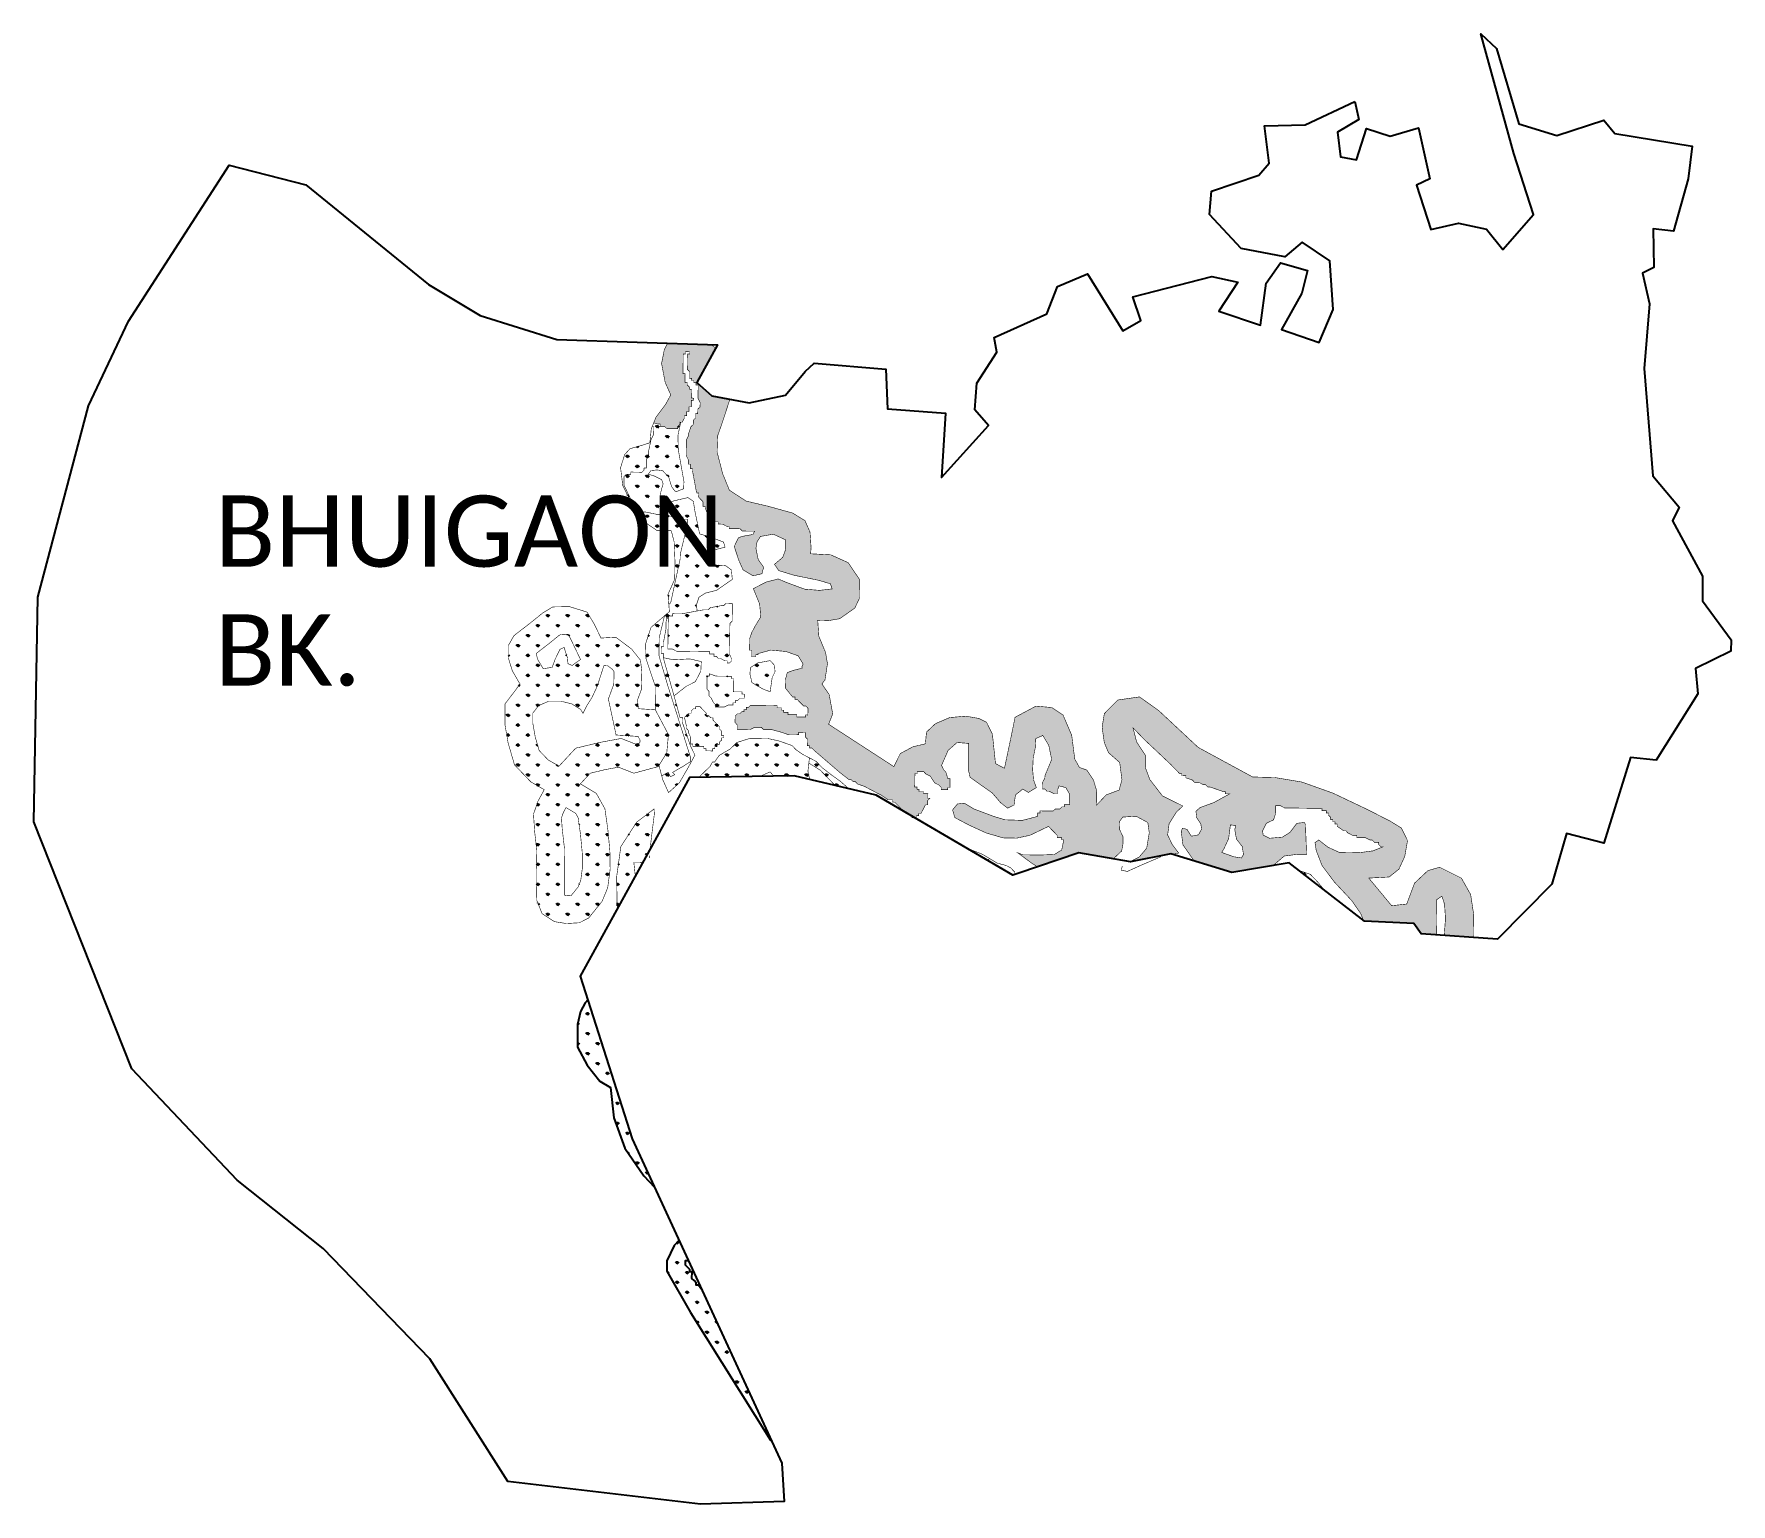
# Model space of a CAD drawing. Header units: metres. Extents: x 264475 to 267538, y 2142866 to 2145519.
import ezdxf

# ---------------------------------------------------------------- set-up
doc = ezdxf.new("R2010")
doc.units = ezdxf.units.M
for name, color, linetype in [('MANGROOVES BUFFER ZONE', 120, 'Continuous'), ('village', 3, 'Continuous'), ('VILLAGE NAME', 250, 'Continuous')]:
    doc.layers.add(name, color=color, linetype=linetype)
doc.styles.get("Standard").update_dxf_attribs({"font": 'simplex.shx'})

msp = doc.modelspace()

# ---------------------------------------------------------------- texts
at = {"layer": 'VILLAGE NAME', "insert": (264801.4, 2144686.2), "char_height": 128.647, "attachment_point": 1}
msp.add_mtext_dynamic_manual_height_columns('{\\fCalibri|b0|i0|c0|p34;BHUIGAON BK.}', width=737.615, gutter_width=643.2, heights=[0], dxfattribs=at)

# ---------------------------------------------------------------- hatches: boundary and pattern name
at = {"layer": 'MANGROOVES BUFFER ZONE'}
h = msp.add_hatch(dxfattribs=at)
h.set_pattern_fill('GRASS', color=256)
h.paths.add_polyline_path([(266657.7, 2144038.3), (266654, 2144032.1), (266640.4, 2144034.2), (266618.4, 2144042), (266622.6, 2144048.8), (266631, 2144067.1), (266634.1, 2144091.7), (266643.6, 2144090.7), (266642, 2144082.8), (266645.1, 2144066.1), (266655.6, 2144052.5)], flags=16)
h.paths.add_polyline_path([(266360.6, 2144041.2), (266422.6, 2144030.3), (266437.9, 2144044.6), (266440.5, 2144058.6), (266440.5, 2144070.1), (266434.3, 2144083), (266433.8, 2144097.5), (266440, 2144105.8), (266463.9, 2144107.4), (266485.1, 2144096), (266487.7, 2144077.3), (266483.1, 2144049.8), (266469.6, 2144033.8), (266453.5, 2144025.5), (266452.6, 2144025), (266453.8, 2144024.8), (266526.7, 2144039.3), (266529.1, 2144038.5), (266540.7, 2144041), (266528.7, 2144057.1), (266520.9, 2144073.7), (266523.5, 2144093.9), (266536.5, 2144114.7), (266548.4, 2144125.8), (266511.6, 2144143.9), (266488.8, 2144173.5), (266480.5, 2144195.8), (266480.5, 2144217.6), (266464.9, 2144241.4), (266458.4, 2144266.9), (266463.6, 2144261.6), (266467.5, 2144257.5), (266479.2, 2144245.4), (266526.3, 2144201), (266534.1, 2144192.9), (266541.9, 2144184.9), (266545.9, 2144184.8), (266545.9, 2144180.8), (266553.8, 2144180.7), (266553.7, 2144176.7), (266565.6, 2144172.6), (266569.5, 2144168.5), (266577.5, 2144168.4), (266585.4, 2144164.3), (266589.3, 2144164.3), (266593.3, 2144160.2), (266597.2, 2144160.2), (266621, 2144151.9), (266624.9, 2144151.8), (266624.9, 2144147.8), (266632.8, 2144147.7), (266604, 2144131.9), (266579.6, 2144123.1), (266571.9, 2144116.4), (266573.4, 2144104.4), (266580.7, 2144093.6), (266582.2, 2144084.2), (266576.5, 2144073.8), (266563.6, 2144071.3), (266555.8, 2144083.7), (266547.5, 2144085.8), (266545.4, 2144079.6), (266548.5, 2144055.7), (266568.8, 2144026.5), (266636.9, 2144005.9), (266711.8, 2144018.7), (266712.5, 2144019.4), (266731.2, 2144035.5), (266755, 2144038.6), (266771.6, 2144038.6), (266769.6, 2144091.5), (266768, 2144096.1), (266754, 2144094.6), (266741.5, 2144078), (266728, 2144069.7), (266704.7, 2144067.6), (266693.3, 2144073.3), (266692.2, 2144081.1), (266699, 2144094.6), (266712, 2144100.8), (266715.6, 2144112.2), (266716, 2144126.6), (266724, 2144126.5), (266731.9, 2144122.4), (266799.4, 2144121.4), (266799.4, 2144117.4), (266807.3, 2144117.3), (266807.3, 2144113.3), (266811.2, 2144113.3), (266811.2, 2144109.3), (266815.1, 2144105.3), (266815, 2144101.3), (266819, 2144101.2), (266818.9, 2144097.2), (266822.9, 2144097.2), (266822.9, 2144093.2), (266826.8, 2144093.2), (266826.8, 2144089.2), (266838.6, 2144081.1), (266842.6, 2144081), (266846.5, 2144077), (266854.4, 2144072.9), (266862.3, 2144072.7), (266862.3, 2144068.8), (266878.2, 2144068.5), (266886, 2144064.4), (266890, 2144064.4), (266893.9, 2144060.3), (266901.9, 2144060.2), (266901.8, 2144056.3), (266905.7, 2144052.2), (266909.7, 2144052.2), (266891.1, 2144044.8), (266866.7, 2144041.6), (266830.4, 2144042.2), (266810.2, 2144051.5), (266793.6, 2144064.5), (266786.8, 2144059.8), (266788.9, 2144045.8), (266799.3, 2144018.8), (266821.6, 2143988.8), (266853.2, 2143955), (266869.3, 2143931.7), (266874.2, 2143919.4), (266876.3, 2143917.7), (266965.2, 2143913.8), (266978.5, 2143894.9), (267005.1, 2143893.1), (267006.3, 2143895.5), (267005.7, 2143956.2), (267015.7, 2143963.1), (267019.6, 2143952), (267019.5, 2143951.1), (267020.6, 2143948.9), (267022.2, 2143922.5), (267020.3, 2143895.5), (267019.3, 2143892.2), (267072.1, 2143888.6), (267072.7, 2143890), (267073.2, 2143929.8), (267067.7, 2143966), (267051, 2143995.7), (267011.8, 2144015.3), (266990.6, 2144009.3), (266966.4, 2143986.6), (266952.3, 2143948.9), (266925.1, 2143945.9), (266883.9, 2143995.7), (266920.6, 2143997.7), (266938.2, 2144011.8), (266948.8, 2144034.8), (266953.8, 2144063.4), (266942.7, 2144086.1), (266922.1, 2144098.7), (266880.8, 2144119.8), (266819.3, 2144149), (266763, 2144169.1), (266714.1, 2144177.2), (266674.3, 2144178.2), (266576.1, 2144231.5), (266504.8, 2144298), (266470.1, 2144322.7), (266430.8, 2144317.1), (266406.6, 2144292.5), (266402.6, 2144267.8), (266406.6, 2144240.1), (266414.2, 2144222), (266434.3, 2144204.4), (266438.4, 2144173.2), (266433.3, 2144154.6), (266410.2, 2144146), (266392.5, 2144127.4), (266393, 2144152.6), (266387, 2144172.7), (266374.9, 2144190.8), (266361.8, 2144195.3), (266353.3, 2144210.4), (266347.7, 2144253.7), (266332.1, 2144290), (266312, 2144303.5), (266283.3, 2144306.1), (266245.5, 2144285.9), (266239.5, 2144256.2), (266226.4, 2144193.8), (266210.2, 2144202.4), (266204.7, 2144255.2), (266194.1, 2144276.9), (266179.9, 2144283.9), (266156.7, 2144288), (266127.5, 2144285.4), (266101.8, 2144274.4), (266085.7, 2144259.3), (266083.7, 2144238.1), (266061, 2144232.6), (266038.4, 2144220.5), (266026.8, 2144196.9), (265909, 2144273.4), (265916.5, 2144292), (265910, 2144327.2), (265896.9, 2144346.1), (265902.5, 2144353.2), (265907, 2144382.8), (265903.5, 2144403), (265891.4, 2144432.2), (265889.4, 2144460.8), (265908.5, 2144460.3), (265929.2, 2144463.9), (265956.3, 2144483), (265964.9, 2144501.1), (265964.4, 2144535.3), (265944.3, 2144565), (265913, 2144579.1), (265876.5, 2144581), (265877.5, 2144591.5), (265875.5, 2144620.2), (265866.4, 2144640.8), (265844.3, 2144654.4), (265801, 2144666.5), (265760.2, 2144676.1), (265730, 2144695.7), (265717.9, 2144725.4), (265707.8, 2144764.6), (265708.8, 2144793.8), (265716.9, 2144817), (265730, 2144857), (265729.6, 2144860.4), (265698.4, 2144866.3), (265671.4, 2144890), (265705.3, 2144951.5), (265698.1, 2144958.2), (265618.4, 2144960.9), (265612.6, 2144949.6), (265607.6, 2144924.4), (265614.1, 2144890.2), (265624.2, 2144867.8), (265615.2, 2144851.2), (265597.5, 2144827.6), (265593.3, 2144817.2), (265601.1, 2144815.2), (265605.1, 2144815.1), (265605, 2144811.1), (265612.9, 2144811), (265616.9, 2144807), (265636.7, 2144806.7), (265636.8, 2144810.7), (265640.8, 2144814.6), (265640.9, 2144818.6), (265642.2, 2144818.5), (265644.9, 2144818.5), (265649, 2144826.4), (265649, 2144830.4), (265653, 2144830.3), (265653.1, 2144838.3), (265657.1, 2144838.2), (265657.2, 2144846.1), (265661.2, 2144846.1), (265661.4, 2144858), (265665.3, 2144858), (265665.4, 2144861.9), (265661.4, 2144862), (265661.6, 2144877.9), (265657.7, 2144878), (265657.7, 2144881.9), (265653.8, 2144886), (265653.9, 2144889.9), (265649.9, 2144890), (265650.1, 2144905.9), (265646.2, 2144906), (265646.7, 2144941.7), (265650.7, 2144941.7), (265650.7, 2144945.7), (265658.7, 2144945.5), (265658.6, 2144941.6), (265654.6, 2144941.6), (265654.2, 2144913.8), (265658.1, 2144909.8), (265658, 2144897.8), (265661.9, 2144897.8), (265661.9, 2144893.8), (265665.9, 2144893.7), (265665.8, 2144889.8), (265669.8, 2144889.7), (265669.7, 2144885.7), (265673.7, 2144885.7), (265673.3, 2144861.8), (265677.2, 2144853.8), (265677.1, 2144845.9), (265673, 2144841.9), (265672.9, 2144834), (265668.9, 2144834), (265668.8, 2144826.1), (265664.8, 2144822.2), (265664.7, 2144814.2), (265660.6, 2144810.3), (265656.5, 2144798.4), (265656.4, 2144794.5), (265652.3, 2144786.6), (265651.9, 2144758.7), (265655.8, 2144750.7), (265655.7, 2144742.8), (265659.6, 2144742.7), (265659.5, 2144734.8), (265663.5, 2144734.7), (265663.4, 2144730.7), (265670.8, 2144690.9), (265674.8, 2144690.8), (265674.7, 2144682.9), (265682.5, 2144674.8), (265682.4, 2144666.8), (265686.3, 2144666.8), (265686.3, 2144662.8), (265690.1, 2144654.8), (265694.1, 2144650.8), (265694, 2144646.8), (265698, 2144646.7), (265697.9, 2144642.7), (265701.9, 2144642.7), (265701.8, 2144638.7), (265709.8, 2144638.6), (265709.7, 2144634.6), (265717.7, 2144634.5), (265725.6, 2144630.4), (265729.5, 2144630.3), (265729.5, 2144626.4), (265749.4, 2144626.1), (265753.3, 2144622), (265775.4, 2144621.7), (265772.7, 2144615.9), (265755.2, 2144612.8), (265746.5, 2144610.3), (265738.7, 2144594.3), (265747, 2144569.1), (265754.7, 2144552.1), (265772.7, 2144541.3), (265788.7, 2144544.9), (265791.8, 2144556.7), (265782, 2144570.6), (265777.9, 2144590.7), (265779.9, 2144602.5), (265786.1, 2144612.3), (265809.3, 2144616.4), (265831.4, 2144606.1), (265831.4, 2144588.6), (265826.3, 2144574.7), (265811.4, 2144561.9), (265819.1, 2144550.6), (265846.4, 2144542.3), (265891.2, 2144533.1), (265912.3, 2144526.9), (265915.4, 2144517.6), (265892.7, 2144515), (265865.9, 2144517.1), (265834, 2144528.9), (265818, 2144535.6), (265796.4, 2144530), (265773.2, 2144518.1), (265784.6, 2144490.2), (265786.6, 2144467.1), (265779, 2144454.7), (265776.4, 2144450.4), (265770.4, 2144438.9), (265766.3, 2144427), (265766.2, 2144423), (265766.2, 2144419.1), (265766.1, 2144415.1), (265766, 2144411.1), (265766, 2144407.1), (265770, 2144407.1), (265769.9, 2144403.1), (265769.8, 2144399.1), (265769.8, 2144395.1), (265773.8, 2144395.1), (265777.7, 2144395), (265777.8, 2144399), (265781.8, 2144398.9), (265781.8, 2144400.9), (265804.6, 2144407.2), (265831.9, 2144404.7), (265854.1, 2144396.9), (265863.1, 2144382), (265861, 2144377.9), (265860.9, 2144373.9), (265858.9, 2144373.9), (265845.8, 2144370.7), (265834.5, 2144366.6), (265831.4, 2144355.2), (265830.9, 2144338.8), (265844.2, 2144322.5), (265848.2, 2144322.4), (265848.2, 2144318.4), (265852.1, 2144318.4), (265856.1, 2144314.3), (265863.9, 2144306.3), (265867.9, 2144306.2), (265871.8, 2144302.2), (265871.6, 2144290.2), (265867.6, 2144290.3), (265867.6, 2144286.3), (265851.7, 2144286.6), (265851.7, 2144290.5), (265835.8, 2144290.8), (265835.9, 2144294.8), (265827.9, 2144294.9), (265828, 2144298.8), (265824, 2144298.9), (265824.1, 2144302.9), (265816.1, 2144303), (265816.2, 2144307), (265768.5, 2144307.7), (265764.5, 2144303.8), (265760.5, 2144303.8), (265760.4, 2144299.8), (265756.4, 2144299.9), (265756.4, 2144295.9), (265752.4, 2144296), (265748.4, 2144292.1), (265744.4, 2144292.1), (265740.4, 2144288.2), (265740.2, 2144276.3), (265744.1, 2144272.3), (265744, 2144264.3), (265767.8, 2144263.9), (265775.8, 2144267.8), (265787.8, 2144267.6), (265791.7, 2144263.6), (265807.6, 2144263.4), (265823.4, 2144259.1), (265835.3, 2144255), (265855.2, 2144254.7), (265855.2, 2144258.7), (265867.1, 2144258.5), (265867, 2144250.5), (265870.9, 2144246.5), (265870.8, 2144234.6), (265874.7, 2144234.5), (265874.7, 2144230.6), (265878.7, 2144230.5), (265882.6, 2144226.5), (265929.7, 2144186), (265936.9, 2144180.4), (265945.4, 2144173.8), (265949.4, 2144173.8), (265953.3, 2144169.7), (265957.3, 2144169.7), (265961.2, 2144165.6), (265973.1, 2144161.5), (266004.6, 2144145.1), (266016.4, 2144137), (266024.4, 2144136.9), (266024.3, 2144132.9), (266028.3, 2144132.8), (266044, 2144116.7), (266047.9, 2144112.7), (266055.8, 2144108.6), (266059.7, 2144108.5), (266059.7, 2144104.5), (266067.6, 2144104.4), (266067.7, 2144108.4), (266071.7, 2144108.3), (266071.7, 2144112.3), (266075.7, 2144112.3), (266079.8, 2144120.1), (266083.9, 2144128), (266087.9, 2144128), (266088, 2144135.9), (266092, 2144139.8), (266088, 2144139.9), (266088.2, 2144147.9), (266080.2, 2144148), (266080.3, 2144152), (266072.3, 2144152.1), (266072.4, 2144156), (266068.4, 2144156.1), (266068.5, 2144160.1), (266064.5, 2144160.1), (266064.8, 2144184), (266068.8, 2144183.9), (266068.9, 2144187.9), (266080.8, 2144187.7), (266084.7, 2144183.7), (266092.6, 2144179.6), (266100.4, 2144167.6), (266108.3, 2144163.5), (266112.2, 2144159.4), (266112.1, 2144155.5), (266124, 2144155.3), (266124.1, 2144159.3), (266128.1, 2144159.2), (266128.3, 2144175.1), (266124.3, 2144175.2), (266120.5, 2144187.1), (266116.6, 2144191.2), (266112.9, 2144199), (266124.6, 2144226.1), (266140.9, 2144240.4), (266161.8, 2144238.8), (266161.8, 2144214.9), (266161.8, 2144189), (266164.3, 2144177.8), (266182.6, 2144164.6), (266204.5, 2144149.3), (266219.3, 2144132), (266232, 2144121.9), (266243.7, 2144127.5), (266246.2, 2144145.8), (266259.5, 2144156.4), (266269.6, 2144150.3), (266283.9, 2144159), (266278.8, 2144173.2), (266277.3, 2144191.5), (266278.3, 2144212.4), (266281.9, 2144230.2), (266282.9, 2144247.5), (266295.6, 2144253.1), (266306.3, 2144235.3), (266311.6, 2144209.8), (266299.4, 2144180.5), (266299.3, 2144176.5), (266295.2, 2144168.6), (266295, 2144156.7), (266299, 2144156.7), (266302.9, 2144152.6), (266306.9, 2144152.6), (266314.8, 2144148.5), (266322.7, 2144148.4), (266322.8, 2144156.3), (266324.9, 2144162.2), (266337.3, 2144158.9), (266343.9, 2144147.2), (266344.3, 2144128.2), (266342.3, 2144128.2), (266338.3, 2144128.2), (266334.4, 2144128.3), (266334.3, 2144124.3), (266330.3, 2144124.4), (266326.3, 2144120.5), (266322.3, 2144120.5), (266318.3, 2144120.6), (266314.3, 2144116.7), (266310.3, 2144116.7), (266306.4, 2144116.8), (266302.4, 2144116.8), (266298.4, 2144116.9), (266294.4, 2144117), (266290.5, 2144117), (266290.4, 2144113), (266286.4, 2144113.1), (266286.4, 2144109.1), (266286.3, 2144107.1), (266259, 2144099.9), (266227.4, 2144100.9), (266207.1, 2144107), (266171.9, 2144120.2), (266154.1, 2144130.9), (266141.4, 2144129.4), (266132.8, 2144118.7), (266136.8, 2144104.9), (266162.8, 2144091.2), (266193.8, 2144077), (266223.9, 2144068.3), (266248.3, 2144067.8), (266272.2, 2144072.9), (266305.9, 2144089), (266309.9, 2144084.9), (266313.8, 2144080.9), (266317.7, 2144076.9), (266321.6, 2144072.8), (266321.6, 2144068.8), (266325.5, 2144068.8), (266329.5, 2144068.7), (266329.4, 2144064.7), (266333.4, 2144064.7), (266329.7, 2144046.5), (266316.5, 2144038.3), (266289, 2144037.3), (266259.5, 2144037.8), (266250.3, 2144041.4), (266274.2, 2144023.6), (266285.9, 2144016.1)])
h = msp.add_hatch(dxfattribs=at)
h.set_pattern_fill('GRASS', color=256)
h.paths.add_polyline_path([(265580.3, 2144751.9), (265584.3, 2144755.8), (265584.5, 2144767.7), (265588.7, 2144787.5), (265592.8, 2144795.4), (265593.1, 2144811.3), (265591, 2144811.3), (265589, 2144806.4), (265586.5, 2144781.3), (265568.8, 2144775.7), (265550.7, 2144770.7), (265541.1, 2144760.1), (265533.6, 2144736.5), (265537.6, 2144704), (265555, 2144669.3), (265551.4, 2144680.7), (265547.5, 2144688.7), (265543.7, 2144696.7), (265539.8, 2144704.7), (265540, 2144720.6), (265544.1, 2144724.6), (265552, 2144724.4), (265552.1, 2144728.4), (265556.1, 2144728.4), (265572, 2144728.1), (265576, 2144732), (265576.1, 2144736), (265580, 2144736)])
h = msp.add_hatch(dxfattribs=at)
h.set_pattern_fill('GRASS', color=256)
h.paths.add_polyline_path([(265664.9, 2144675.7), (265655.2, 2144682.4), (265631, 2144676.8), (265613, 2144671.6), (265604.8, 2144679.3), (265606.3, 2144692.7), (265610.4, 2144707.6), (265607.8, 2144714.8), (265595.5, 2144721), (265583.7, 2144724.6), (265588.3, 2144731.2), (265599.6, 2144732.3), (265609.9, 2144730.7), (265620.7, 2144718.9), (265625.8, 2144701.9), (265633, 2144692.7), (265647.4, 2144698.3), (265648, 2144711.2), (265642.8, 2144740.5), (265637.7, 2144769.3), (265637.2, 2144795), (265642.2, 2144818.5), (265640.9, 2144818.6), (265640.8, 2144814.6), (265636.8, 2144810.7), (265636.7, 2144806.7), (265616.9, 2144807), (265612.9, 2144811), (265605, 2144811.1), (265605.1, 2144815.1), (265601.1, 2144815.2), (265593.3, 2144817.2), (265591, 2144811.3), (265593.1, 2144811.3), (265592.8, 2144795.4), (265588.7, 2144787.5), (265584.5, 2144767.7), (265584.3, 2144755.8), (265580.3, 2144751.9), (265580, 2144736), (265576.1, 2144736), (265576, 2144732), (265572, 2144728.1), (265556.1, 2144728.4), (265552.1, 2144728.4), (265552, 2144724.4), (265544.1, 2144724.6), (265540, 2144720.6), (265539.8, 2144704.7), (265543.7, 2144696.7), (265547.5, 2144688.7), (265551.4, 2144680.7), (265555, 2144669.3), (265555.3, 2144668.7), (265559.1, 2144668.7), (265559, 2144661.6), (265559.7, 2144660.7), (265567, 2144660.6), (265566.9, 2144656.6), (265578.8, 2144656.4), (265598.7, 2144652.2), (265606.6, 2144652.1), (265630.4, 2144647.7), (265646.3, 2144647.5), (265646.2, 2144643.5), (265654.2, 2144643.4), (265654, 2144631.5), (265649.9, 2144623.6), (265649.8, 2144615.6), (265641.3, 2144580), (265641.2, 2144572), (265624.1, 2144492.7), (265620.7, 2144489.4), (265621.7, 2144476.6), (265617.9, 2144473.3), (265617.1, 2144467.1), (265619.7, 2144462.8), (265619.7, 2144465), (265619.8, 2144468.9), (265623.8, 2144468.9), (265627.7, 2144468.8), (265627.8, 2144472.8), (265631.8, 2144472.7), (265635.8, 2144472.7), (265639.7, 2144472.6), (265643.7, 2144472.6), (265671.8, 2144477.8), (265670.5, 2144488.7), (265675.1, 2144502.5), (265686.3, 2144509.9), (265706.9, 2144515.1), (265735.3, 2144534.8), (265733.6, 2144551.9), (265723, 2144559.6), (265701.5, 2144560.9), (265689.2, 2144566.1), (265693.1, 2144582.1), (265703.4, 2144588.2), (265722.1, 2144592.8), (265719.5, 2144602.1), (265696.6, 2144610.8), (265676.3, 2144616.9), (265668, 2144656.7)])
h = msp.add_hatch(dxfattribs=at)
h.set_pattern_fill('GRASS', color=256)
h.paths.add_polyline_path([(265654.2, 2144643.4), (265646.2, 2144643.5), (265646.3, 2144647.5), (265630.4, 2144647.7), (265606.6, 2144652.1), (265598.7, 2144652.2), (265578.8, 2144656.4), (265566.9, 2144656.6), (265567, 2144660.6), (265559.7, 2144660.7), (265573.4, 2144640.6), (265598.6, 2144623.5), (265625.2, 2144622.5), (265630.3, 2144602.4), (265631.8, 2144567.1), (265631.3, 2144534.9), (265619.2, 2144507.8), (265620.7, 2144489.4), (265624.1, 2144492.7), (265641.2, 2144572), (265641.3, 2144580), (265649.8, 2144615.6), (265649.9, 2144623.6), (265654, 2144631.5)])
h = msp.add_hatch(dxfattribs=at)
h.set_pattern_fill('GRASS', color=256)
h.paths.add_polyline_path([(265617, 2144221.8), (265620, 2144254.7), (265596.4, 2144299.4), (265566.5, 2144301.4), (265563.5, 2144315.3), (265571, 2144335.7), (265572, 2144368.6), (265569.5, 2144389), (265553.6, 2144408.9), (265525.2, 2144430.4), (265498.3, 2144428.9), (265486.8, 2144452.8), (265473.3, 2144475.7), (265441.5, 2144485.6), (265411.1, 2144485.1), (265393.1, 2144474.2), (265371.7, 2144456.8), (265341.3, 2144433.4), (265331.3, 2144415.9), (265331.3, 2144392.5), (265338.3, 2144369.6), (265352.1, 2144346), (265342.6, 2144333.1), (265325.2, 2144310.2), (265325.2, 2144271.4), (265330.7, 2144239.6), (265342.1, 2144200.3), (265371.5, 2144169.5), (265395.9, 2144155.3), (265384.5, 2144134.4), (265376.5, 2144111.1), (265378.5, 2144080.2), (265382.5, 2144045.4), (265382, 2144012.6), (265382, 2143980.8), (265382.5, 2143955.4), (265391.9, 2143931.6), (265414.3, 2143917.1), (265435.7, 2143913.7), (265459.1, 2143915.1), (265476, 2143923.6), (265500.4, 2143954), (265510.4, 2143978.4), (265514.8, 2144011.7), (265514.3, 2144044.5), (265510.9, 2144081.3), (265505.4, 2144120.6), (265490, 2144148.4), (265461.1, 2144165.8), (265478.9, 2144185), (265505.9, 2144191.5), (265529.8, 2144195.9), (265557.7, 2144185), (265579.6, 2144191), (265601.5, 2144196.9)])
h.paths.add_polyline_path([(265452.6, 2144230.1), (265422.5, 2144197.7), (265402.8, 2144209.1), (265386.7, 2144226), (265379.5, 2144250.8), (265375.2, 2144275.7), (265375.2, 2144293.3), (265382.7, 2144303.1), (265385.5, 2144307), (265404.2, 2144315), (265426.2, 2144315), (265445.7, 2144310), (265461.7, 2144300), (265465.7, 2144293), (265472.2, 2144306), (265482.2, 2144322), (265491.7, 2144342.4), (265500.2, 2144368.9), (265503.5, 2144379.1), (265509.7, 2144379.4), (265518.5, 2144372.8), (265521.6, 2144368.9), (265521.9, 2144366.3), (265521.3, 2144345.3), (265511.6, 2144319), (265525.5, 2144254), (265565.2, 2144251.4), (265568.8, 2144244.5), (265568.4, 2144239.7), (265566.5, 2144239.2), (265560.5, 2144237.6), (265534.7, 2144247.7), (265495.4, 2144240.4)], flags=16)
h.paths.add_polyline_path([(265452.7, 2144112.5), (265457.1, 2144104.5), (265461.2, 2144075.5), (265464.4, 2144041.8), (265464.8, 2144014.7), (265461.7, 2143991.4), (265456.9, 2143979.6), (265444.6, 2143964.3), (265438.2, 2143963.9), (265432.5, 2143964.8), (265432.3, 2143965.4), (265432, 2143981.3), (265432, 2144012.2), (265432.5, 2144047.9), (265428.3, 2144084.7), (265427, 2144104.4), (265430.4, 2144114.2), (265435.2, 2144123)], flags=16)
h.paths.add_polyline_path([(265446.2, 2144379.5), (265438.7, 2144382.5), (265437.7, 2144393.5), (265431.7, 2144412), (265424.2, 2144408.5), (265415.7, 2144391), (265410.2, 2144376), (265393.9, 2144373.6), (265384.4, 2144389.8), (265381.3, 2144400), (265381.3, 2144401.1), (265402.7, 2144417.5), (265422.1, 2144433.3), (265425.5, 2144435.4), (265434.2, 2144435.5), (265440, 2144433.7), (265442.6, 2144429.3), (265457.6, 2144398), (265461.3, 2144390.2)], flags=16)
h = msp.add_hatch(dxfattribs=at)
h.set_pattern_fill('GRASS', color=256)
h.paths.add_polyline_path([(265633.2, 2144297.8), (265618, 2144345.7), (265602.8, 2144397.6), (265603.3, 2144429.4), (265612.9, 2144469), (265588.5, 2144448.1), (265578.9, 2144418.9), (265579.4, 2144392.2), (265588.5, 2144364.6), (265596, 2144342.9), (265596.4, 2144299.4), (265620, 2144254.7), (265617, 2144221.8), (265602.9, 2144199.1), (265607.9, 2144180.3), (265619.6, 2144186.6), (265623.4, 2144178.6), (265631.5, 2144182.5), (265627.5, 2144186.5), (265647.6, 2144198.1), (265659.6, 2144205.9), (265659.7, 2144213.9), (265652.2, 2144237.8)])
h = msp.add_hatch(dxfattribs=at)
h.set_pattern_fill('GRASS', color=256)
h.paths.add_polyline_path([(265657.2, 2144198), (265667.8, 2144217.7), (265660, 2144233.7), (265644.8, 2144277.7), (265644.9, 2144285.7), (265640.9, 2144285.7), (265630.1, 2144324.5), (265610.7, 2144393.5), (265610.8, 2144401.5), (265606.9, 2144401.5), (265607, 2144413.5), (265611, 2144413.4), (265611.1, 2144421.4), (265615.5, 2144445.1), (265615.6, 2144457.1), (265617.9, 2144473.3), (265612.9, 2144469), (265603.3, 2144429.4), (265602.8, 2144397.6), (265618, 2144345.7), (265633.2, 2144297.8), (265652.2, 2144237.8), (265659.7, 2144213.9), (265659.6, 2144205.9), (265647.6, 2144198.1), (265627.5, 2144186.5), (265631.5, 2144182.5), (265623.4, 2144178.6), (265619.6, 2144186.6), (265607.9, 2144180.3), (265609.6, 2144173.6), (265620.2, 2144150), (265639.7, 2144167.5)])
h = msp.add_hatch(dxfattribs=at)
h.set_pattern_fill('GRASS', color=256)
h.paths.add_polyline_path([(265730.8, 2144447.4), (265730.9, 2144451.4), (265730.9, 2144455.4), (265735, 2144459.3), (265735, 2144463.3), (265735.1, 2144471.2), (265735.2, 2144475.2), (265735.2, 2144479.2), (265735.3, 2144483.1), (265735.4, 2144487.1), (265735.4, 2144491.1), (265731.4, 2144491.1), (265727.5, 2144491.2), (265723.5, 2144491.3), (265719.5, 2144487.3), (265715.5, 2144487.4), (265695.6, 2144483.7), (265691.5, 2144479.8), (265687.5, 2144479.9), (265683.6, 2144479.9), (265671.8, 2144477.8), (265643.7, 2144472.6), (265639.7, 2144472.6), (265635.8, 2144472.7), (265631.8, 2144472.7), (265627.8, 2144472.8), (265627.7, 2144468.8), (265623.8, 2144468.9), (265619.8, 2144468.9), (265619.7, 2144465), (265619.7, 2144461), (265619.6, 2144457), (265619.6, 2144453), (265619.5, 2144449.1), (265619.4, 2144445.1), (265619.4, 2144441.1), (265619.2, 2144429.2), (265619, 2144417.3), (265619, 2144413.3), (265618.9, 2144409.3), (265622.9, 2144409.3), (265626.9, 2144409.2), (265634.8, 2144405.1), (265638.7, 2144405), (265642.7, 2144405), (265646.7, 2144404.9), (265670.5, 2144404.6), (265682.5, 2144404.4), (265686.4, 2144404.3), (265690.4, 2144404.3), (265694.4, 2144404.2), (265694.3, 2144400.2), (265698.3, 2144400.2), (265702.3, 2144400.1), (265702.2, 2144396.1), (265706.2, 2144396.1), (265710.1, 2144392.1), (265714.1, 2144392), (265722, 2144387.9), (265725.9, 2144387.8), (265725.9, 2144383.9), (265729.9, 2144383.8), (265733.9, 2144387.7), (265733.9, 2144391.7), (265730.1, 2144399.7), (265730.2, 2144403.7), (265730.3, 2144415.6), (265730.4, 2144419.6), (265730.4, 2144423.6), (265730.5, 2144427.5), (265730.6, 2144431.5)])
h = msp.add_hatch(dxfattribs=at)
h.set_pattern_fill('GRASS', color=256)
h.paths.add_polyline_path([(265679.3, 2144386.4), (265658.6, 2144391.3), (265628.9, 2144389.7), (265610.7, 2144393.5), (265630.1, 2144324.5), (265652, 2144341.8), (265668.5, 2144350.1), (265678.4, 2144369.1)])
h = msp.add_hatch(dxfattribs=at)
h.set_pattern_fill('GRASS', color=256)
h.paths.add_polyline_path([(265812.4, 2144368.1), (265811.3, 2144379.9), (265803.6, 2144388.2), (265781.5, 2144384.1), (265768.1, 2144375.8), (265767, 2144364), (265770.7, 2144348.5), (265791.8, 2144336.2), (265803.6, 2144332.1), (265807.2, 2144357.8)])
h = msp.add_hatch(dxfattribs=at)
h.set_pattern_fill('GRASS', color=256)
h.paths.add_polyline_path([(265737.3, 2144347.9), (265737.3, 2144351.9), (265737.4, 2144355.9), (265733.4, 2144355.9), (265733.5, 2144359.9), (265729.5, 2144360), (265725.5, 2144360), (265721.6, 2144360.1), (265717.6, 2144360.1), (265713.6, 2144360.2), (265709.6, 2144360.2), (265705.7, 2144360.3), (265693.8, 2144364.5), (265693.7, 2144360.5), (265689.8, 2144360.5), (265689.7, 2144356.6), (265689.6, 2144352.6), (265689.6, 2144348.6), (265689.5, 2144344.6), (265689.5, 2144340.7), (265689.4, 2144336.7), (265693.3, 2144332.7), (265693.3, 2144328.7), (265693.2, 2144324.7), (265697.1, 2144320.7), (265701, 2144312.7), (265704.9, 2144308.6), (265704.8, 2144304.6), (265708.8, 2144304.6), (265712.8, 2144304.5), (265716.8, 2144304.5), (265720.7, 2144304.4), (265728.7, 2144308.3), (265732.7, 2144308.2), (265736.7, 2144308.2), (265736.7, 2144312.1), (265740.7, 2144312.1), (265740.8, 2144316), (265744.8, 2144316), (265748.8, 2144319.9), (265752.8, 2144319.8), (265756.7, 2144319.8), (265756.8, 2144323.8), (265756.9, 2144327.7), (265752.9, 2144327.8), (265752.9, 2144331.8), (265749, 2144331.8), (265745, 2144331.9), (265741, 2144331.9), (265737, 2144332), (265737.1, 2144336), (265737.2, 2144340)])
h = msp.add_hatch(dxfattribs=at)
h.set_pattern_fill('GRASS', color=256)
h.paths.add_polyline_path([(265704.4, 2144276.8), (265700.5, 2144280.9), (265700.6, 2144284.8), (265696.6, 2144284.9), (265692.7, 2144288.9), (265688.7, 2144289), (265688.8, 2144293), (265684.8, 2144297), (265680.9, 2144301), (265677, 2144305.1), (265673, 2144305.1), (265669.1, 2144305.2), (265669, 2144301.2), (265665, 2144301.3), (265661, 2144297.3), (265660.9, 2144293.4), (265657, 2144293.4), (265648.9, 2144285.6), (265652.6, 2144269.6), (265652.6, 2144265.7), (265656.5, 2144261.6), (265656.4, 2144257.6), (265660.3, 2144249.6), (265660.2, 2144241.7), (265660.1, 2144237.7), (265664.1, 2144237.7), (265664, 2144233.7), (265668, 2144233.6), (265672, 2144233.6), (265675.9, 2144233.5), (265679.9, 2144233.4), (265683.9, 2144233.4), (265683.8, 2144229.4), (265687.8, 2144229.3), (265687.7, 2144225.4), (265691.7, 2144225.3), (265695.7, 2144225.3), (265699.7, 2144225.2), (265699.7, 2144229.2), (265703.7, 2144229.1), (265703.8, 2144233.1), (265707.7, 2144233), (265707.8, 2144237), (265711.8, 2144236.9), (265711.8, 2144240.9), (265715.9, 2144244.8), (265715.9, 2144248.8), (265719.9, 2144248.8), (265720, 2144252.7), (265716, 2144252.8), (265716, 2144256.8), (265716.1, 2144260.7), (265712.2, 2144264.8), (265712.2, 2144268.8), (265708.3, 2144272.8)])
h = msp.add_hatch(dxfattribs=at)
h.set_pattern_fill('GRASS', color=256)
h.paths.add_polyline_path([(265873.4, 2144203.3), (265874.4, 2144212.7), (265862.6, 2144218.8), (265850.8, 2144226.9), (265842.9, 2144235), (265819.2, 2144243.3), (265799.4, 2144247.6), (265767.6, 2144248), (265743.6, 2144240.5), (265731.5, 2144228.7), (265711.5, 2144217.1), (265703.4, 2144205.3), (265699.4, 2144205.3), (265695.3, 2144197.4), (265675.1, 2144177.8), (265674.7, 2144177.3), (265784.8, 2144179.1), (265803.5, 2144187.4), (265809.2, 2144180.7), (265810, 2144179.5), (265846.9, 2144180.2), (265874.9, 2144173.6), (265871.7, 2144188.4)])
h = msp.add_hatch(dxfattribs=at)
h.set_pattern_fill('GRASS', color=256)
h.paths.add_polyline_path([(266158.1, 2144050), (266195.8, 2144027.9), (266199.7, 2144030.9), (266185.9, 2144039)])
h.paths.add_polyline_path([(265920.8, 2144162.8), (265945.5, 2144157), (265930.7, 2144170), (265929.3, 2144171.1), (265913.7, 2144182.3), (265898, 2144194.4), (265886.3, 2144206.5), (265874.4, 2144212.7), (265873.4, 2144203.3), (265894, 2144190.5)])
h = msp.add_hatch(dxfattribs=at)
h.set_pattern_fill('GRASS', color=256)
h.paths.add_polyline_path([(265528, 2143940.6), (265560.3, 2143999.3), (265557.5, 2144024.5), (265573.4, 2144024.3), (265574.5, 2144024.9), (265586.9, 2144047.4), (265590.1, 2144075.7), (265594.6, 2144111.4), (265594, 2144120.4), (265562.8, 2144096.9), (265534.1, 2144052.6), (265526.5, 2143997.7), (265527.5, 2143942.4)])
h = msp.add_hatch(dxfattribs=at)
h.set_pattern_fill('GRASS', color=256)
h.paths.add_polyline_path([(266758.3, 2144009.3), (266804, 2143973.8), (266791.5, 2143988.8), (266778.5, 2144002.4), (266758.7, 2144009.3)])
h = msp.add_hatch(dxfattribs=at)
h.set_pattern_fill('GRASS', color=256)
h.paths.add_polyline_path([(265474.4, 2143776.2), (265469.5, 2143770.9), (265461.1, 2143754.8), (265455.9, 2143731.3), (265455.9, 2143690.7), (265473.6, 2143658.4), (265496.1, 2143629.2), (265515.3, 2143617.8), (265521.6, 2143562.8), (265541.4, 2143508.6), (265575.3, 2143458.6), (265594.6, 2143438), (265554.3, 2143525.2)])
h = msp.add_hatch(dxfattribs=at)
h.set_pattern_fill('GRASS', color=256)
h.paths.add_polyline_path([(265674.2, 2143261.3), (265670.2, 2143261.3), (265670.3, 2143265.3), (265666.3, 2143269.3), (265662.4, 2143273.4), (265662.6, 2143285.3), (265658.6, 2143285.4), (265658.6, 2143289.3), (265650.8, 2143297.4), (265650.9, 2143305.4), (265655.8, 2143305.3), (265639, 2143341.7), (265630.6, 2143332.9), (265617, 2143304.8), (265617, 2143286.6), (265659.8, 2143211.8), (265804.2, 2142981.6), (265806.4, 2142979.2), (265680, 2143252.9)])

# ---------------------------------------------------------------- linework, layer by layer
at = {"color": 3, "flags": 128}
msp.add_lwpolyline([(266769.3, 2145355.2), (266858.5, 2145397)], dxfattribs=at)
at = {"layer": 'MANGROOVES BUFFER ZONE', "const_width": 1}
for points in [[(265618.4, 2144960.9), (265612.6, 2144949.6), (265607.6, 2144924.4), (265614.1, 2144890.2), (265624.2, 2144867.8), (265615.2, 2144851.2), (265597.5, 2144827.6), (265593.3, 2144817.2), (265601.1, 2144815.2), (265605.1, 2144815.1), (265605, 2144811.1), (265612.9, 2144811), (265616.9, 2144807), (265636.7, 2144806.7), (265636.8, 2144810.7), (265640.8, 2144814.6), (265640.9, 2144818.6), (265642.2, 2144818.5), (265644.9, 2144818.5), (265649, 2144826.4), (265649, 2144830.4), (265653, 2144830.3), (265653.1, 2144838.3), (265657.1, 2144838.2), (265657.2, 2144846.1), (265661.2, 2144846.1), (265661.4, 2144858), (265665.3, 2144858), (265665.4, 2144861.9), (265661.4, 2144862), (265661.6, 2144877.9), (265657.7, 2144878), (265657.7, 2144881.9), (265653.8, 2144886), (265653.9, 2144889.9), (265649.9, 2144890), (265650.1, 2144905.9), (265646.2, 2144906), (265646.7, 2144941.7), (265650.7, 2144941.7), (265650.7, 2144945.7), (265658.7, 2144945.5), (265658.6, 2144941.6), (265654.6, 2144941.6), (265654.2, 2144913.8), (265658.1, 2144909.8), (265658, 2144897.8), (265661.9, 2144897.8), (265661.9, 2144893.8), (265665.9, 2144893.7), (265665.8, 2144889.8), (265669.8, 2144889.7), (265669.7, 2144885.7), (265673.7, 2144885.7), (265673.3, 2144861.8), (265677.2, 2144853.8), (265677.1, 2144845.9), (265673, 2144841.9), (265672.9, 2144834), (265668.9, 2144834), (265668.8, 2144826.1), (265664.8, 2144822.2), (265664.7, 2144814.2), (265660.6, 2144810.3), (265656.5, 2144798.4), (265656.4, 2144794.5), (265652.3, 2144786.6), (265651.9, 2144758.7), (265655.8, 2144750.7), (265655.7, 2144742.8), (265659.6, 2144742.7), (265659.5, 2144734.8), (265663.5, 2144734.7), (265663.4, 2144730.7), (265670.8, 2144690.9), (265674.8, 2144690.8), (265674.7, 2144682.9), (265682.5, 2144674.8), (265682.4, 2144666.8), (265686.3, 2144666.8), (265686.3, 2144662.8), (265690.1, 2144654.8), (265694.1, 2144650.8), (265694, 2144646.8), (265698, 2144646.7), (265697.9, 2144642.7), (265701.9, 2144642.7), (265701.8, 2144638.7), (265709.8, 2144638.6), (265709.7, 2144634.6), (265717.7, 2144634.5), (265725.6, 2144630.4), (265729.5, 2144630.3), (265729.5, 2144626.4), (265749.4, 2144626.1), (265753.3, 2144622), (265775.4, 2144621.7), (265772.7, 2144615.9), (265755.2, 2144612.8), (265746.5, 2144610.3), (265738.7, 2144594.3), (265747, 2144569.1), (265754.7, 2144552.1), (265772.7, 2144541.3), (265788.7, 2144544.9), (265791.8, 2144556.7), (265782, 2144570.6), (265777.9, 2144590.7), (265779.9, 2144602.5), (265786.1, 2144612.3), (265809.3, 2144616.4), (265831.4, 2144606.1), (265831.4, 2144588.6), (265826.3, 2144574.7), (265811.4, 2144561.9), (265819.1, 2144550.6), (265846.4, 2144542.3), (265891.2, 2144533.1), (265912.3, 2144526.9), (265915.4, 2144517.6), (265892.7, 2144515), (265865.9, 2144517.1), (265834, 2144528.9), (265818, 2144535.6), (265796.4, 2144530), (265773.2, 2144518.1), (265784.6, 2144490.2), (265786.6, 2144467.1), (265779, 2144454.7), (265776.4, 2144450.4), (265770.4, 2144438.9), (265766.3, 2144427), (265766.2, 2144423), (265766.2, 2144419.1), (265766.1, 2144415.1), (265766, 2144411.1), (265766, 2144407.1), (265770, 2144407.1), (265769.9, 2144403.1), (265769.8, 2144399.1), (265769.8, 2144395.1), (265773.8, 2144395.1), (265777.7, 2144395), (265777.8, 2144399), (265781.8, 2144398.9), (265781.8, 2144400.9), (265804.6, 2144407.2), (265831.9, 2144404.7), (265854.1, 2144396.9), (265863.1, 2144382), (265861, 2144377.9), (265860.9, 2144373.9), (265858.9, 2144373.9), (265845.8, 2144370.7), (265834.5, 2144366.6), (265831.4, 2144355.2), (265830.9, 2144338.8), (265844.2, 2144322.5), (265848.2, 2144322.4), (265848.2, 2144318.4), (265852.1, 2144318.4), (265856.1, 2144314.3), (265863.9, 2144306.3), (265867.9, 2144306.2), (265871.8, 2144302.2), (265871.6, 2144290.2), (265867.6, 2144290.3), (265867.6, 2144286.3), (265851.7, 2144286.6), (265851.7, 2144290.5), (265835.8, 2144290.8), (265835.9, 2144294.8), (265827.9, 2144294.9), (265828, 2144298.8), (265824, 2144298.9), (265824.1, 2144302.9), (265816.1, 2144303), (265816.2, 2144307), (265768.5, 2144307.7), (265764.5, 2144303.8), (265760.5, 2144303.8), (265760.4, 2144299.8), (265756.4, 2144299.9), (265756.4, 2144295.9), (265752.4, 2144296), (265748.4, 2144292.1), (265744.4, 2144292.1), (265740.4, 2144288.2), (265740.2, 2144276.3), (265744.1, 2144272.3), (265744, 2144264.3), (265767.8, 2144263.9), (265775.8, 2144267.8), (265787.8, 2144267.6), (265791.7, 2144263.6), (265807.6, 2144263.4), (265823.4, 2144259.1), (265835.3, 2144255), (265855.2, 2144254.7), (265855.2, 2144258.7), (265867.1, 2144258.5), (265867, 2144250.5), (265870.9, 2144246.5), (265870.8, 2144234.6), (265874.7, 2144234.5), (265874.7, 2144230.6), (265878.7, 2144230.5), (265882.6, 2144226.5), (265929.7, 2144186), (265936.9, 2144180.4), (265945.4, 2144173.8), (265949.4, 2144173.8), (265953.3, 2144169.7), (265957.3, 2144169.7), (265961.2, 2144165.6), (265973.1, 2144161.5), (266004.6, 2144145.1), (266016.4, 2144137), (266024.4, 2144136.9), (266024.3, 2144132.9), (266028.3, 2144132.8), (266044, 2144116.7), (266047.9, 2144112.7), (266055.8, 2144108.6), (266059.7, 2144108.5), (266059.7, 2144104.5), (266067.6, 2144104.4), (266067.7, 2144108.4), (266071.7, 2144108.3), (266071.7, 2144112.3), (266075.7, 2144112.3), (266079.8, 2144120.1), (266083.9, 2144128), (266087.9, 2144128), (266088, 2144135.9), (266092, 2144139.8), (266088, 2144139.9), (266088.2, 2144147.9), (266080.2, 2144148), (266080.3, 2144152), (266072.3, 2144152.1), (266072.4, 2144156), (266068.4, 2144156.1), (266068.5, 2144160.1), (266064.5, 2144160.1), (266064.8, 2144184), (266068.8, 2144183.9), (266068.9, 2144187.9), (266080.8, 2144187.7), (266084.7, 2144183.7), (266092.6, 2144179.6), (266100.4, 2144167.6), (266108.3, 2144163.5), (266112.2, 2144159.4), (266112.1, 2144155.5), (266124, 2144155.3), (266124.1, 2144159.3), (266128.1, 2144159.2), (266128.3, 2144175.1), (266124.3, 2144175.2), (266120.5, 2144187.1), (266116.6, 2144191.2), (266112.9, 2144199), (266124.6, 2144226.1), (266140.9, 2144240.4), (266161.8, 2144238.8), (266161.8, 2144214.9), (266161.8, 2144189), (266164.3, 2144177.8), (266182.6, 2144164.6), (266204.5, 2144149.3), (266219.3, 2144132), (266232, 2144121.9), (266243.7, 2144127.5), (266246.2, 2144145.8), (266259.5, 2144156.4), (266269.6, 2144150.3), (266283.9, 2144159), (266278.8, 2144173.2), (266277.3, 2144191.5), (266278.3, 2144212.4), (266281.9, 2144230.2), (266282.9, 2144247.5), (266295.6, 2144253.1), (266306.3, 2144235.3), (266311.6, 2144209.8), (266299.4, 2144180.5), (266299.3, 2144176.5), (266295.2, 2144168.6), (266295, 2144156.7), (266299, 2144156.7), (266302.9, 2144152.6), (266306.9, 2144152.6), (266314.8, 2144148.5), (266322.7, 2144148.4), (266322.8, 2144156.3), (266324.9, 2144162.2), (266337.3, 2144158.9), (266343.9, 2144147.2), (266344.3, 2144128.2), (266342.3, 2144128.2), (266338.3, 2144128.2), (266334.4, 2144128.3), (266334.3, 2144124.3), (266330.3, 2144124.4), (266326.3, 2144120.5), (266322.3, 2144120.5), (266318.3, 2144120.6), (266314.3, 2144116.7), (266310.3, 2144116.7), (266306.4, 2144116.8), (266302.4, 2144116.8), (266298.4, 2144116.9), (266294.4, 2144117), (266290.5, 2144117), (266290.4, 2144113), (266286.4, 2144113.1), (266286.4, 2144109.1), (266286.3, 2144107.1), (266259, 2144099.9), (266227.4, 2144100.9), (266207.1, 2144107), (266171.9, 2144120.2), (266154.1, 2144130.9), (266141.4, 2144129.4), (266132.8, 2144118.7), (266136.8, 2144104.9), (266162.8, 2144091.2), (266193.8, 2144077), (266223.9, 2144068.3), (266248.3, 2144067.8), (266272.2, 2144072.9), (266305.9, 2144089), (266309.9, 2144084.9), (266313.8, 2144080.9), (266317.7, 2144076.9), (266321.6, 2144072.8), (266321.6, 2144068.8), (266325.5, 2144068.8), (266329.5, 2144068.7), (266329.4, 2144064.7), (266333.4, 2144064.7), (266329.7, 2144046.5), (266316.5, 2144038.3), (266289, 2144037.3), (266259.5, 2144037.8), (266250.3, 2144041.4), (266274.2, 2144023.6), (266285.9, 2144016.1)], [(265705.3, 2144951.5), (265698.1, 2144958.2)], [(267072.1, 2143888.6), (267072.7, 2143890), (267073.2, 2143929.8), (267067.7, 2143966), (267051, 2143995.7), (267011.8, 2144015.3), (266990.6, 2144009.3), (266966.4, 2143986.6), (266952.3, 2143948.9), (266925.1, 2143945.9), (266883.9, 2143995.7), (266920.6, 2143997.7), (266938.2, 2144011.8), (266948.8, 2144034.8), (266953.8, 2144063.4), (266942.7, 2144086.1), (266922.1, 2144098.7), (266880.8, 2144119.8), (266819.3, 2144149), (266763, 2144169.1), (266714.1, 2144177.2), (266674.3, 2144178.2), (266576.1, 2144231.5), (266504.8, 2144298), (266470.1, 2144322.7), (266430.8, 2144317.1), (266406.6, 2144292.5), (266402.6, 2144267.8), (266406.6, 2144240.1), (266414.2, 2144222), (266434.3, 2144204.4), (266438.4, 2144173.2), (266433.3, 2144154.6), (266410.2, 2144146), (266392.5, 2144127.4), (266393, 2144152.6), (266387, 2144172.7), (266374.9, 2144190.8), (266361.8, 2144195.3), (266353.3, 2144210.4), (266347.7, 2144253.7), (266332.1, 2144290), (266312, 2144303.5), (266283.3, 2144306.1), (266245.5, 2144285.9), (266239.5, 2144256.2), (266226.4, 2144193.8), (266210.2, 2144202.4), (266204.7, 2144255.2), (266194.1, 2144276.9), (266179.9, 2144283.9), (266156.7, 2144288), (266127.5, 2144285.4), (266101.8, 2144274.4), (266085.7, 2144259.3), (266083.7, 2144238.1), (266061, 2144232.6), (266038.4, 2144220.5), (266026.8, 2144196.9), (265909, 2144273.4), (265916.5, 2144292), (265910, 2144327.2), (265896.9, 2144346.1), (265902.5, 2144353.2), (265907, 2144382.8), (265903.5, 2144403), (265891.4, 2144432.2), (265889.4, 2144460.8), (265908.5, 2144460.3), (265929.2, 2144463.9), (265956.3, 2144483), (265964.9, 2144501.1), (265964.4, 2144535.3), (265944.3, 2144565), (265913, 2144579.1), (265876.5, 2144581), (265877.5, 2144591.5), (265875.5, 2144620.2), (265866.4, 2144640.8), (265844.3, 2144654.4), (265801, 2144666.5), (265760.2, 2144676.1), (265730, 2144695.7), (265717.9, 2144725.4), (265707.8, 2144764.6), (265708.8, 2144793.8), (265716.9, 2144817), (265730, 2144857), (265729.6, 2144860.4)], [(266529.1, 2144038.5), (266540.7, 2144041), (266528.7, 2144057.1), (266520.9, 2144073.7), (266523.5, 2144093.9), (266536.5, 2144114.7), (266548.4, 2144125.8), (266511.6, 2144143.9), (266488.8, 2144173.5), (266480.5, 2144195.8), (266480.5, 2144217.6), (266464.9, 2144241.4), (266458.4, 2144266.9), (266463.6, 2144261.6), (266467.5, 2144257.5), (266479.2, 2144245.4), (266526.3, 2144201), (266534.1, 2144192.9), (266541.9, 2144184.9), (266545.9, 2144184.8), (266545.9, 2144180.8), (266553.8, 2144180.7), (266553.7, 2144176.7), (266565.6, 2144172.6), (266569.5, 2144168.5), (266577.5, 2144168.4), (266585.4, 2144164.3), (266589.3, 2144164.3), (266593.3, 2144160.2), (266597.2, 2144160.2), (266621, 2144151.9), (266624.9, 2144151.8), (266624.9, 2144147.8), (266632.8, 2144147.7), (266604, 2144131.9), (266579.6, 2144123.1), (266571.9, 2144116.4), (266573.4, 2144104.4), (266580.7, 2144093.6), (266582.2, 2144084.2), (266576.5, 2144073.8), (266563.6, 2144071.3), (266555.8, 2144083.7), (266547.5, 2144085.8), (266545.4, 2144079.6), (266548.5, 2144055.7), (266568.8, 2144026.5)], [(265874.9, 2144173.6), (265871.7, 2144188.4), (265873.4, 2144203.3), (265874.4, 2144212.7), (265862.6, 2144218.8), (265850.8, 2144226.9), (265842.9, 2144235), (265819.2, 2144243.3), (265799.4, 2144247.6), (265767.6, 2144248), (265743.6, 2144240.5), (265731.5, 2144228.7), (265711.5, 2144217.1), (265703.4, 2144205.3), (265699.4, 2144205.3), (265695.3, 2144197.4), (265675.1, 2144177.8), (265674.7, 2144177.3)], [(265945.5, 2144157), (265930.7, 2144170), (265929.3, 2144171.1), (265913.7, 2144182.3), (265898, 2144194.4), (265886.3, 2144206.5), (265874.4, 2144212.7), (265873.4, 2144203.3), (265894, 2144190.5), (265920.8, 2144162.8)], [(265784.8, 2144179.1), (265803.5, 2144187.4), (265809.2, 2144180.7), (265810, 2144179.5)], [(265586.9, 2144047.4), (265590.1, 2144075.7), (265594.6, 2144111.4), (265594, 2144120.4), (265562.8, 2144096.9), (265534.1, 2144052.6), (265526.5, 2143997.7), (265527.5, 2143942.4), (265528, 2143940.6)], [(266422.6, 2144030.3), (266437.9, 2144044.6), (266440.5, 2144058.6), (266440.5, 2144070.1), (266434.3, 2144083), (266433.8, 2144097.5), (266440, 2144105.8), (266463.9, 2144107.4), (266485.1, 2144096), (266487.7, 2144077.3), (266483.1, 2144049.8), (266469.6, 2144033.8), (266453.5, 2144025.5), (266452.6, 2144025)], [(266711.8, 2144018.7), (266712.5, 2144019.4), (266731.2, 2144035.5), (266755, 2144038.6), (266771.6, 2144038.6), (266769.6, 2144091.5), (266768, 2144096.1), (266754, 2144094.6), (266741.5, 2144078), (266728, 2144069.7), (266704.7, 2144067.6), (266693.3, 2144073.3), (266692.2, 2144081.1), (266699, 2144094.6), (266712, 2144100.8), (266715.6, 2144112.2), (266716, 2144126.6), (266724, 2144126.5), (266731.9, 2144122.4), (266799.4, 2144121.4), (266799.4, 2144117.4), (266807.3, 2144117.3), (266807.3, 2144113.3), (266811.2, 2144113.3), (266811.2, 2144109.3), (266815.1, 2144105.3), (266815, 2144101.3), (266819, 2144101.2), (266818.9, 2144097.2), (266822.9, 2144097.2), (266822.9, 2144093.2), (266826.8, 2144093.2), (266826.8, 2144089.2), (266838.6, 2144081.1), (266842.6, 2144081), (266846.5, 2144077), (266854.4, 2144072.9), (266862.3, 2144072.7), (266862.3, 2144068.8), (266878.2, 2144068.5), (266886, 2144064.4), (266890, 2144064.4), (266893.9, 2144060.3), (266901.9, 2144060.2), (266901.8, 2144056.3), (266905.7, 2144052.2), (266909.7, 2144052.2), (266891.1, 2144044.8), (266866.7, 2144041.6), (266830.4, 2144042.2), (266810.2, 2144051.5), (266793.6, 2144064.5), (266786.8, 2144059.8), (266788.9, 2144045.8), (266799.3, 2144018.8), (266821.6, 2143988.8), (266853.2, 2143955), (266869.3, 2143931.7), (266874.2, 2143919.4)], [(266195.8, 2144027.9), (266199.7, 2144030.9), (266185.9, 2144039), (266158.1, 2144050)], [(265560.3, 2143999.3), (265557.5, 2144024.5), (265573.4, 2144024.3), (265574.5, 2144024.9)], [(265585.5, 2144032), (265585.5, 2144036)], [(266241, 2144002.4), (266245.1, 2144002.4), (266245.1, 2144006.4), (266241.2, 2144010.4), (266237.3, 2144014.4), (266229.4, 2144018.5), (266213.5, 2144022.7), (266199.7, 2144030.9), (266195.8, 2144027.9)], [(266439, 2144017.7), (266437.4, 2144009.9), (266448.3, 2144007.8), (266474.8, 2144019.8), (266509, 2144034.3)], [(266804, 2143973.8), (266791.5, 2143988.8), (266778.5, 2144002.4), (266758.7, 2144009.3), (266758.3, 2144009.3)], [(267005.1, 2143893.1), (267006.3, 2143895.5), (267005.7, 2143956.2), (267015.7, 2143963.1), (267019.6, 2143952), (267019.5, 2143951.1), (267020.6, 2143948.9), (267022.2, 2143922.5), (267020.3, 2143895.5), (267019.3, 2143892.2)]]:
    msp.add_lwpolyline(points, dxfattribs=at)
for points in [[(265580.3, 2144751.9), (265584.3, 2144755.8), (265584.5, 2144767.7), (265588.7, 2144787.5), (265592.8, 2144795.4), (265593.1, 2144811.3), (265591, 2144811.3), (265589, 2144806.4), (265586.5, 2144781.3), (265568.8, 2144775.7), (265550.7, 2144770.7), (265541.1, 2144760.1), (265533.6, 2144736.5), (265537.6, 2144704), (265555, 2144669.3), (265551.4, 2144680.7), (265547.5, 2144688.7), (265543.7, 2144696.7), (265539.8, 2144704.7), (265540, 2144720.6), (265544.1, 2144724.6), (265552, 2144724.4), (265552.1, 2144728.4), (265556.1, 2144728.4), (265572, 2144728.1), (265576, 2144732), (265576.1, 2144736), (265580, 2144736), (265580.3, 2144751.9)], [(265664.9, 2144675.7), (265655.2, 2144682.4), (265631, 2144676.8), (265613, 2144671.6), (265604.8, 2144679.3), (265606.3, 2144692.7), (265610.4, 2144707.6), (265607.8, 2144714.8), (265595.5, 2144721), (265583.7, 2144724.6), (265588.3, 2144731.2), (265599.6, 2144732.3), (265609.9, 2144730.7), (265620.7, 2144718.9), (265625.8, 2144701.9), (265633, 2144692.7), (265647.4, 2144698.3), (265648, 2144711.2), (265642.8, 2144740.5), (265637.7, 2144769.3), (265637.2, 2144795), (265642.2, 2144818.5), (265640.9, 2144818.6), (265640.8, 2144814.6), (265636.8, 2144810.7), (265636.7, 2144806.7), (265616.9, 2144807), (265612.9, 2144811), (265605, 2144811.1), (265605.1, 2144815.1), (265601.1, 2144815.2), (265593.3, 2144817.2), (265591, 2144811.3), (265593.1, 2144811.3), (265592.8, 2144795.4), (265588.7, 2144787.5), (265584.5, 2144767.7), (265584.3, 2144755.8), (265580.3, 2144751.9), (265580, 2144736), (265576.1, 2144736), (265576, 2144732), (265572, 2144728.1), (265556.1, 2144728.4), (265552.1, 2144728.4), (265552, 2144724.4), (265544.1, 2144724.6), (265540, 2144720.6), (265539.8, 2144704.7), (265543.7, 2144696.7), (265547.5, 2144688.7), (265551.4, 2144680.7), (265555, 2144669.3), (265555.3, 2144668.7), (265559.1, 2144668.7), (265559, 2144661.6), (265559.7, 2144660.7), (265567, 2144660.6), (265566.9, 2144656.6), (265578.8, 2144656.4), (265598.7, 2144652.2), (265606.6, 2144652.1), (265630.4, 2144647.7), (265646.3, 2144647.5), (265646.2, 2144643.5), (265654.2, 2144643.4), (265654, 2144631.5), (265649.9, 2144623.6), (265649.8, 2144615.6), (265641.3, 2144580), (265641.2, 2144572), (265624.1, 2144492.7), (265620.7, 2144489.4), (265621.7, 2144476.6), (265617.9, 2144473.3), (265617.1, 2144467.1), (265619.7, 2144462.8), (265619.7, 2144465), (265619.8, 2144468.9), (265623.8, 2144468.9), (265627.7, 2144468.8), (265627.8, 2144472.8), (265631.8, 2144472.7), (265635.8, 2144472.7), (265639.7, 2144472.6), (265643.7, 2144472.6), (265671.8, 2144477.8), (265670.5, 2144488.7), (265675.1, 2144502.5), (265686.3, 2144509.9), (265706.9, 2144515.1), (265735.3, 2144534.8), (265733.6, 2144551.9), (265723, 2144559.6), (265701.5, 2144560.9), (265689.2, 2144566.1), (265693.1, 2144582.1), (265703.4, 2144588.2), (265722.1, 2144592.8), (265719.5, 2144602.1), (265696.6, 2144610.8), (265676.3, 2144616.9), (265668, 2144656.7), (265664.9, 2144675.7)], [(265654.2, 2144643.4), (265646.2, 2144643.5), (265646.3, 2144647.5), (265630.4, 2144647.7), (265606.6, 2144652.1), (265598.7, 2144652.2), (265578.8, 2144656.4), (265566.9, 2144656.6), (265567, 2144660.6), (265559.7, 2144660.7), (265573.4, 2144640.6), (265598.6, 2144623.5), (265625.2, 2144622.5), (265630.3, 2144602.4), (265631.8, 2144567.1), (265631.3, 2144534.9), (265619.2, 2144507.8), (265620.7, 2144489.4), (265624.1, 2144492.7), (265641.2, 2144572), (265641.3, 2144580), (265649.8, 2144615.6), (265649.9, 2144623.6), (265654, 2144631.5), (265654.2, 2144643.4)], [(265617, 2144221.8), (265620, 2144254.7), (265596.4, 2144299.4), (265566.5, 2144301.4), (265563.5, 2144315.3), (265571, 2144335.7), (265572, 2144368.6), (265569.5, 2144389), (265553.6, 2144408.9), (265525.2, 2144430.4), (265498.3, 2144428.9), (265486.8, 2144452.8), (265473.3, 2144475.7), (265441.5, 2144485.6), (265411.1, 2144485.1), (265393.1, 2144474.2), (265371.7, 2144456.8), (265341.3, 2144433.4), (265331.3, 2144415.9), (265331.3, 2144392.5), (265338.3, 2144369.6), (265352.1, 2144346), (265342.6, 2144333.1), (265325.2, 2144310.2), (265325.2, 2144271.4), (265330.7, 2144239.6), (265342.1, 2144200.3), (265371.5, 2144169.5), (265395.9, 2144155.3), (265384.5, 2144134.4), (265376.5, 2144111.1), (265378.5, 2144080.2), (265382.5, 2144045.4), (265382, 2144012.6), (265382, 2143980.8), (265382.5, 2143955.4), (265391.9, 2143931.6), (265414.3, 2143917.1), (265435.7, 2143913.7), (265459.1, 2143915.1), (265476, 2143923.6), (265500.4, 2143954), (265510.4, 2143978.4), (265514.8, 2144011.7), (265514.3, 2144044.5), (265510.9, 2144081.3), (265505.4, 2144120.6), (265490, 2144148.4), (265461.1, 2144165.8), (265478.9, 2144185), (265505.9, 2144191.5), (265529.8, 2144195.9), (265557.7, 2144185), (265579.6, 2144191), (265601.5, 2144196.9), (265617, 2144221.8)], [(265633.2, 2144297.8), (265618, 2144345.7), (265602.8, 2144397.6), (265603.3, 2144429.4), (265612.9, 2144469), (265588.5, 2144448.1), (265578.9, 2144418.9), (265579.4, 2144392.2), (265588.5, 2144364.6), (265596, 2144342.9), (265596.4, 2144299.4), (265620, 2144254.7), (265617, 2144221.8), (265602.9, 2144199.1), (265607.9, 2144180.3), (265619.6, 2144186.6), (265623.4, 2144178.6), (265631.5, 2144182.5), (265627.5, 2144186.5), (265647.6, 2144198.1), (265659.6, 2144205.9), (265659.7, 2144213.9), (265652.2, 2144237.8), (265633.2, 2144297.8)], [(265657.2, 2144198), (265667.8, 2144217.7), (265660, 2144233.7), (265644.8, 2144277.7), (265644.9, 2144285.7), (265640.9, 2144285.7), (265630.1, 2144324.5), (265610.7, 2144393.5), (265610.8, 2144401.5), (265606.9, 2144401.5), (265607, 2144413.5), (265611, 2144413.4), (265611.1, 2144421.4), (265615.5, 2144445.1), (265615.6, 2144457.1), (265617.9, 2144473.3), (265612.9, 2144469), (265603.3, 2144429.4), (265602.8, 2144397.6), (265618, 2144345.7), (265633.2, 2144297.8), (265652.2, 2144237.8), (265659.7, 2144213.9), (265659.6, 2144205.9), (265647.6, 2144198.1), (265627.5, 2144186.5), (265631.5, 2144182.5), (265623.4, 2144178.6), (265619.6, 2144186.6), (265607.9, 2144180.3), (265609.6, 2144173.6), (265620.2, 2144150), (265639.7, 2144167.5), (265657.2, 2144198)], [(265730.8, 2144447.4), (265730.9, 2144451.4), (265730.9, 2144455.4), (265735, 2144459.3), (265735, 2144463.3), (265735.1, 2144471.2), (265735.2, 2144475.2), (265735.2, 2144479.2), (265735.3, 2144483.1), (265735.4, 2144487.1), (265735.4, 2144491.1), (265731.4, 2144491.1), (265727.5, 2144491.2), (265723.5, 2144491.3), (265719.5, 2144487.3), (265715.5, 2144487.4), (265695.6, 2144483.7), (265691.5, 2144479.8), (265687.5, 2144479.9), (265683.6, 2144479.9), (265671.8, 2144477.8), (265643.7, 2144472.6), (265639.7, 2144472.6), (265635.8, 2144472.7), (265631.8, 2144472.7), (265627.8, 2144472.8), (265627.7, 2144468.8), (265623.8, 2144468.9), (265619.8, 2144468.9), (265619.7, 2144465), (265619.7, 2144461), (265619.6, 2144457), (265619.6, 2144453), (265619.5, 2144449.1), (265619.4, 2144445.1), (265619.4, 2144441.1), (265619.2, 2144429.2), (265619, 2144417.3), (265619, 2144413.3), (265618.9, 2144409.3), (265622.9, 2144409.3), (265626.9, 2144409.2), (265634.8, 2144405.1), (265638.7, 2144405), (265642.7, 2144405), (265646.7, 2144404.9), (265670.5, 2144404.6), (265682.5, 2144404.4), (265686.4, 2144404.3), (265690.4, 2144404.3), (265694.4, 2144404.2), (265694.3, 2144400.2), (265698.3, 2144400.2), (265702.3, 2144400.1), (265702.2, 2144396.1), (265706.2, 2144396.1), (265710.1, 2144392.1), (265714.1, 2144392), (265722, 2144387.9), (265725.9, 2144387.8), (265725.9, 2144383.9), (265729.9, 2144383.8), (265733.9, 2144387.7), (265733.9, 2144391.7), (265730.1, 2144399.7), (265730.2, 2144403.7), (265730.3, 2144415.6), (265730.4, 2144419.6), (265730.4, 2144423.6), (265730.5, 2144427.5), (265730.6, 2144431.5), (265730.8, 2144447.4)], [(265446.2, 2144379.5), (265438.7, 2144382.5), (265437.7, 2144393.5), (265431.7, 2144412), (265424.2, 2144408.5), (265415.7, 2144391), (265410.2, 2144376), (265393.9, 2144373.6), (265384.4, 2144389.8), (265381.3, 2144400), (265381.3, 2144401.1), (265402.7, 2144417.5), (265422.1, 2144433.3), (265425.5, 2144435.4), (265434.2, 2144435.5), (265440, 2144433.7), (265442.6, 2144429.3), (265457.6, 2144398), (265461.3, 2144390.2), (265446.2, 2144379.5)], [(265452.6, 2144230.1), (265422.5, 2144197.7), (265402.8, 2144209.1), (265386.7, 2144226), (265379.5, 2144250.8), (265375.2, 2144275.7), (265375.2, 2144293.3), (265382.7, 2144303.1), (265385.5, 2144307), (265404.2, 2144315), (265426.2, 2144315), (265445.7, 2144310), (265461.7, 2144300), (265465.7, 2144293), (265472.2, 2144306), (265482.2, 2144322), (265491.7, 2144342.4), (265500.2, 2144368.9), (265503.5, 2144379.1), (265509.7, 2144379.4), (265518.5, 2144372.8), (265521.6, 2144368.9), (265521.9, 2144366.3), (265521.3, 2144345.3), (265511.6, 2144319), (265525.5, 2144254), (265565.2, 2144251.4), (265568.8, 2144244.5), (265568.4, 2144239.7), (265566.5, 2144239.2), (265560.5, 2144237.6), (265534.7, 2144247.7), (265495.4, 2144240.4), (265452.6, 2144230.1)], [(265679.3, 2144386.4), (265658.6, 2144391.3), (265628.9, 2144389.7), (265610.7, 2144393.5), (265630.1, 2144324.5), (265652, 2144341.8), (265668.5, 2144350.1), (265678.4, 2144369.1), (265679.3, 2144386.4)], [(265812.4, 2144368.1), (265811.3, 2144379.9), (265803.6, 2144388.2), (265781.5, 2144384.1), (265768.1, 2144375.8), (265767, 2144364), (265770.7, 2144348.5), (265791.8, 2144336.2), (265803.6, 2144332.1), (265807.2, 2144357.8), (265812.4, 2144368.1)], [(265737.3, 2144347.9), (265737.3, 2144351.9), (265737.4, 2144355.9), (265733.4, 2144355.9), (265733.5, 2144359.9), (265729.5, 2144360), (265725.5, 2144360), (265721.6, 2144360.1), (265717.6, 2144360.1), (265713.6, 2144360.2), (265709.6, 2144360.2), (265705.7, 2144360.3), (265693.8, 2144364.5), (265693.7, 2144360.5), (265689.8, 2144360.5), (265689.7, 2144356.6), (265689.6, 2144352.6), (265689.6, 2144348.6), (265689.5, 2144344.6), (265689.5, 2144340.7), (265689.4, 2144336.7), (265693.3, 2144332.7), (265693.3, 2144328.7), (265693.2, 2144324.7), (265697.1, 2144320.7), (265701, 2144312.7), (265704.9, 2144308.6), (265704.8, 2144304.6), (265708.8, 2144304.6), (265712.8, 2144304.5), (265716.8, 2144304.5), (265720.7, 2144304.4), (265728.7, 2144308.3), (265732.7, 2144308.2), (265736.7, 2144308.2), (265736.7, 2144312.1), (265740.7, 2144312.1), (265740.8, 2144316), (265744.8, 2144316), (265748.8, 2144319.9), (265752.8, 2144319.8), (265756.7, 2144319.8), (265756.8, 2144323.8), (265756.9, 2144327.7), (265752.9, 2144327.8), (265752.9, 2144331.8), (265749, 2144331.8), (265745, 2144331.9), (265741, 2144331.9), (265737, 2144332), (265737.1, 2144336), (265737.2, 2144340), (265737.3, 2144347.9)], [(265704.4, 2144276.8), (265700.5, 2144280.9), (265700.6, 2144284.8), (265696.6, 2144284.9), (265692.7, 2144288.9), (265688.7, 2144289), (265688.8, 2144293), (265684.8, 2144297), (265680.9, 2144301), (265677, 2144305.1), (265673, 2144305.1), (265669.1, 2144305.2), (265669, 2144301.2), (265665, 2144301.3), (265661, 2144297.3), (265660.9, 2144293.4), (265657, 2144293.4), (265648.9, 2144285.6), (265652.6, 2144269.6), (265652.6, 2144265.7), (265656.5, 2144261.6), (265656.4, 2144257.6), (265660.3, 2144249.6), (265660.2, 2144241.7), (265660.1, 2144237.7), (265664.1, 2144237.7), (265664, 2144233.7), (265668, 2144233.6), (265672, 2144233.6), (265675.9, 2144233.5), (265679.9, 2144233.4), (265683.9, 2144233.4), (265683.8, 2144229.4), (265687.8, 2144229.3), (265687.7, 2144225.4), (265691.7, 2144225.3), (265695.7, 2144225.3), (265699.7, 2144225.2), (265699.7, 2144229.2), (265703.7, 2144229.1), (265703.8, 2144233.1), (265707.7, 2144233), (265707.8, 2144237), (265711.8, 2144236.9), (265711.8, 2144240.9), (265715.9, 2144244.8), (265715.9, 2144248.8), (265719.9, 2144248.8), (265720, 2144252.7), (265716, 2144252.8), (265716, 2144256.8), (265716.1, 2144260.7), (265712.2, 2144264.8), (265712.2, 2144268.8), (265708.3, 2144272.8), (265704.4, 2144276.8)], [(265452.7, 2144112.5), (265457.1, 2144104.5), (265461.2, 2144075.5), (265464.4, 2144041.8), (265464.8, 2144014.7), (265461.7, 2143991.4), (265456.9, 2143979.6), (265444.6, 2143964.3), (265438.2, 2143963.9), (265432.5, 2143964.8), (265432.3, 2143965.4), (265432, 2143981.3), (265432, 2144012.2), (265432.5, 2144047.9), (265428.3, 2144084.7), (265427, 2144104.4), (265430.4, 2144114.2), (265435.2, 2144123), (265452.7, 2144112.5)], [(266657.7, 2144038.3), (266654, 2144032.1), (266640.4, 2144034.2), (266618.4, 2144042), (266622.6, 2144048.8), (266631, 2144067.1), (266634.1, 2144091.7), (266643.6, 2144090.7), (266642, 2144082.8), (266645.1, 2144066.1), (266655.6, 2144052.5), (266657.7, 2144038.3)]]:
    msp.add_lwpolyline(points, close=True, dxfattribs=at)
at = {"layer": 'MANGROOVES BUFFER ZONE'}
for points in [[(265474.4, 2143776.2), (265469.5, 2143770.9), (265461.1, 2143754.8), (265455.9, 2143731.3), (265455.9, 2143690.7), (265473.6, 2143658.4), (265496.1, 2143629.2), (265515.3, 2143617.8), (265521.6, 2143562.8), (265541.4, 2143508.6), (265575.3, 2143458.6), (265594.6, 2143438)], [(265639, 2143341.7), (265630.6, 2143332.9), (265617, 2143304.8), (265617, 2143286.6), (265659.8, 2143211.8), (265804.2, 2142981.6), (265806.4, 2142979.2)], [(265680, 2143252.9), (265674.2, 2143261.3), (265670.2, 2143261.3), (265670.3, 2143265.3), (265666.3, 2143269.3), (265662.4, 2143273.4), (265662.6, 2143285.3), (265658.6, 2143285.4), (265658.6, 2143289.3), (265650.8, 2143297.4), (265650.9, 2143305.4), (265655.8, 2143305.3)]]:
    msp.add_lwpolyline(points, dxfattribs=at)
at = {"layer": 'village', "color": 3}
for points in [[(266858.5, 2145397, 0), (266865.9, 2145364.5, 0), (266827.4, 2145342, 0), (266833.1, 2145297.6, 0), (266861.7, 2145292, 0), (266879.9, 2145348.5, 0), (266922.6, 2145334.5, 0), (266973.7, 2145349.6, 0), (266993.8, 2145257.9, 0), (266969.8, 2145246.5, 0), (266995.9, 2145166, 0), (267045.5, 2145177.4, 0), (267096.5, 2145166.8, 0), (267126, 2145130.2, 0), (267181.4, 2145193.5, 0), (267145.8, 2145303.5, 0), (267086.3, 2145519.1, 0), (267114.3, 2145492.8, 0), (267154.6, 2145357.1, 0), (267223.5, 2145336.1, 0), (267307.9, 2145363.6, 0), (267328.1, 2145339.3, 0), (267467.2, 2145316.8, 0), (267460.5, 2145257.9, 0), (267433.7, 2145163, 0), (267397.3, 2145167.3, 0), (267398.4, 2145097.4, 0), (267377.7, 2145087.5, 0), (267390.5, 2145032.3, 0), (267380.6, 2144915.5, 0), (267396.2, 2144721.7, 0), (267443.7, 2144665.2, 0), (267432.1, 2144640.3, 0), (267486, 2144540.8, 0), (267486.1, 2144496.1, 0), (267537.6, 2144425.6, 0)], [(267537.6, 2144425.6, 0), (267537.4, 2144405, 0), (267473.7, 2144373.7, 0), (267477.9, 2144328.4, 0), (267402.4, 2144208.7, 0), (267356.3, 2144213.6, 0), (267308.2, 2144058.6, 0), (267240.5, 2144076.4, 0), (267214.1, 2143984.9, 0), (267116.3, 2143885.6, 0), (266978.5, 2143894.9, 0), (266965.2, 2143913.8, 0), (266876.3, 2143917.7, 0), (266739.9, 2144023.5, 0), (266636.9, 2144005.9, 0), (266526.7, 2144039.3, 0), (266453.8, 2144024.8, 0), (266360.6, 2144041.2, 0), (266250.7, 2144004.3, 0), (266241.5, 2144001.1, 0), (265995.1, 2144145.4, 0), (265846.9, 2144180.2, 0), (265658.3, 2144177, 0), (265460.9, 2143818.8, 0), (265554.3, 2143525.2, 0), (265824.6, 2142939.8, 0), (265829, 2142870.9, 0), (265678.1, 2142866, 0), (265329.9, 2142906.8, 0), (265189.4, 2143128.2, 0), (264997.1, 2143327.3, 0), (264841.7, 2143450.8, 0), (264651.9, 2143651.7, 0), (264475, 2144097.4, 0), (264481.9, 2144503, 0), (264573.5, 2144847.8, 0), (264645.9, 2145000.7, 0), (264827.2, 2145282.1, 0), (264965.8, 2145246.9, 0), (265187.3, 2145067.2, 0), (265280.1, 2145011, 0), (265418.4, 2144967.7, 0), (265708.8, 2144957.8, 0), (265671.4, 2144890, 0), (265698.4, 2144866.3, 0), (265765.5, 2144853.6, 0), (265831.2, 2144867.1, 0), (265866.8, 2144909.7, 0), (265883.1, 2144925.2, 0), (266012.1, 2144914.3, 0), (266015.2, 2144842.8, 0), (266120.2, 2144834.6, 0), (266112.5, 2144718.8, 0), (266197.8, 2144812.4, 0), (266173, 2144840.7, 0), (266176.8, 2144889.2, 0), (266212.7, 2144944.6, 0), (266208.1, 2144971.6, 0), (266303, 2145013.8, 0), (266321.9, 2145063.1, 0), (266376.5, 2145086, 0), (266440.3, 2144983.4, 0), (266472.7, 2145001.8, 0), (266458.1, 2145044.9, 0), (266600.4, 2145081.3, 0), (266647.8, 2145071, 0), (266613.4, 2145018.6, 0), (266688.7, 2144993.7, 0), (266698.8, 2145069.5, 0), (266724.7, 2145106, 0), (266773, 2145092, 0), (266763.1, 2145051.1, 0), (266726.4, 2144985.7, 0), (266794.5, 2144962.2, 0), (266819.4, 2145022, 0), (266813.7, 2145109.5, 0), (266763.9, 2145143.4, 0), (266732.5, 2145117.1, 0), (266653.8, 2145132.1, 0), (266596.2, 2145193, 0), (266600.1, 2145235.5, 0), (266685.7, 2145264.3, 0), (266704.1, 2145286, 0), (266695.4, 2145353.5, 0), (266769.3, 2145355.2, 0)]]:
    msp.add_polyline3d(points, dxfattribs=at)

msp.set_redraw_order([(e.dxf.handle, doc.entitydb.next_handle()) for e in msp.query("TEXT MTEXT ATTDEF DIMENSION ARC_DIMENSION")])  # texts and dimensions are drawn at this point

doc.saveas('drawing.dxf')
